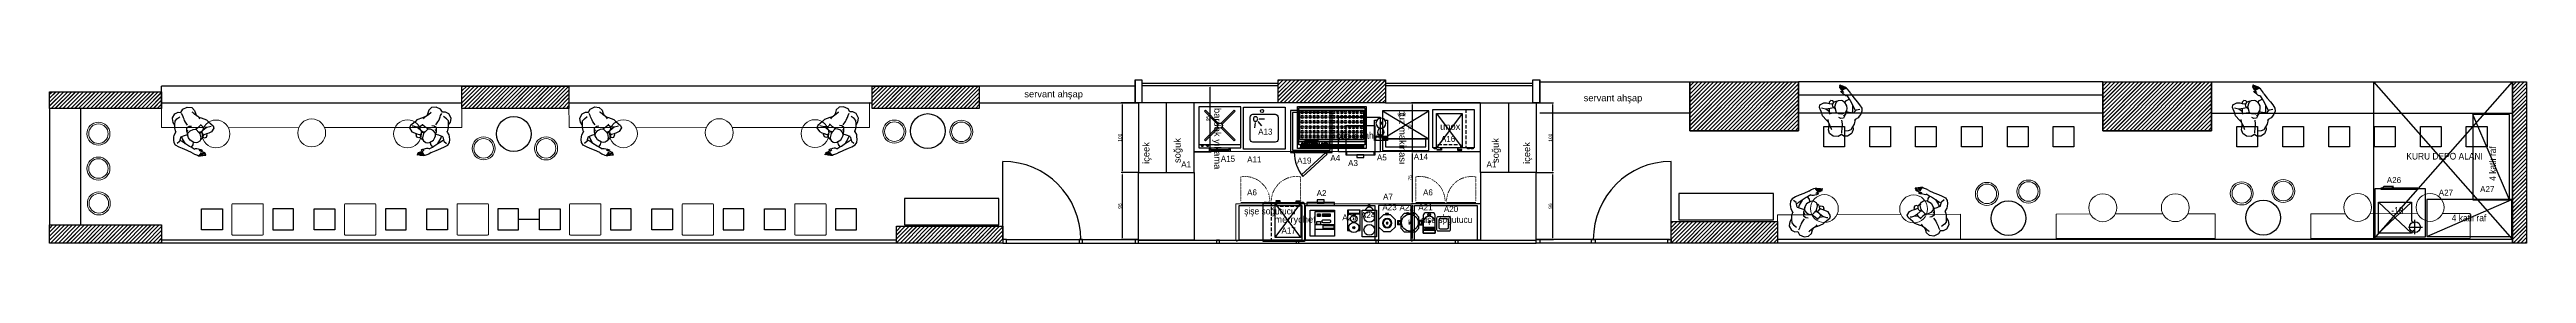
# Model space of a CAD drawing. Header units: millimetres. Extents: x 6109 to 9671, y 2317 to 2551.
import ezdxf
from ezdxf.enums import TextEntityAlignment as Align
from ezdxf.lldxf.tags import DXFTag

# ---------------------------------------------------------------- set-up
doc = ezdxf.new("R2010")
doc.units = ezdxf.units.MM
doc.linetypes.add('DOT', pattern=[0.25, 0, -0.25])
doc.linetypes.add('HIDDENX2', pattern=[0.75, 0.5, -0.25])
for name, color, linetype in [('-DWG_ANA', 7, 'Continuous'), ('002 Çizgi', 7, 'Continuous'), ('CIHAZ', 2, 'Continuous'), ('Kıtc-002 Çizgi', 7, 'Continuous'), ('Kıtc-006 Yazı 001', 1, 'Continuous'), ('S2000-002 Çizgi', 7, 'Continuous'), ('wall', 255, 'Continuous')]:
    doc.layers.add(name, color=color, linetype=linetype)
for name, color, linetype, lineweight in [('-DWG_DETAY1', 7, 'Continuous', 9), ('-DWG_DETAY4', 7, 'DOT', 18), ('ARK_AHŞAP', 45, 'Continuous', 15), ('ARK_METAL', 252, 'Continuous', 15), ('tefriş', 45, 'Continuous', 18)]:
    doc.layers.add(name, color=color, linetype=linetype, lineweight=lineweight)
doc.styles.get("Standard").update_dxf_attribs({"font": 'arial.ttf'})
doc.styles.add('TAKSİM', font='GOTHIC.TTF', dxfattribs={"height": 20})
tags = doc.linetypes.add('DASHED', pattern=[19.05, 12.7, -6.35]).pattern_tags.tags
tags[6:7] = [DXFTag(74, 4), DXFTag(75, 0), DXFTag(340, '0'), DXFTag(46, 1.0), DXFTag(50, 0.0), DXFTag(44, 0.0), DXFTag(45, 0.0)]
tags[4:5] = [DXFTag(74, 4), DXFTag(75, 0), DXFTag(340, '0'), DXFTag(46, 1.0), DXFTag(50, 0.0), DXFTag(44, 0.0), DXFTag(45, 0.0)]
doc.dimstyles.new('ISO-25', dxfattribs={"dimtxt": 2.5, "dimasz": 2.5, "dimexe": 1.25, "dimexo": 0.625, "dimtad": 1, "dimtxsty": 'Standard', "dimcen": 2.5, "dimadec": 0, "dimazin": 0, "dimtfac": 1, "dimtmove": 0, "dimatfit": 3, "dimfxl": 1, "dimarcsym": 0})
pattern_1 = [(45, (-3422.5107, 1319.9663), (-2.8284271, 2.8284271), []), (45, (-3422.4307, 1319.9663), (-2.8284271, 2.8284271), [])]

msp = doc.modelspace()

# ---------------------------------------------------------------- texts
at = {"style": 'TAKSİM'}
for s, p in [('A13', (7857.426, 2472.139)), ('A16', (8120.242, 2461.807)), ('A1', (7743.563, 2425.403)), ('A15', (7803.672, 2433.202)), ('A11', (7841.609, 2432.351)), ('A19', (7913.451, 2430.748)), ('A4', (7958.015, 2434.438)), ('A3', (7983.551, 2427.141)), ('A5', (8024.988, 2435.287)), ('A14', (8081.136, 2436.227)), ('A1', (8182.627, 2425.403)), ('A6', (7838.248, 2385.158)), ('A2', (7938.288, 2384.076)), ('A7', (8033.794, 2378.922)), ('A6', (8091.285, 2385.158)), ('A26', (9480.481, 2402.766)), ('A27', (9555.158, 2384.724)), ('A27', (9614.677, 2389.847)), ('A25', (7978.345, 2349.388)), ('A24', (8005.246, 2352.577)), ('A23', (8036.017, 2363.931)), ('A22', (8060.634, 2363.313)), ('A21', (8087.684, 2363.803)), ('A20', (8124.505, 2361.235)), ('A17', (7890.96, 2330.488))]:
    msp.add_text(s, height=8.64, dxfattribs=at).set_placement(p, align=Align.CENTER)
at = {"layer": 'Kıtc-006 Yazı 001'}
for s, p in [('servant ahşap', (7510.864, 2525.7)), ('servant ahşap', (8315.253, 2520.025)), ('unox', (8108.733, 2479.109)), ('merrychef', (7870.378, 2345.949))]:
    msp.add_text(s, height=9.6, dxfattribs=at).set_placement(p)
for s, rotation, p in [('bardak yıkama', 270, (7783.928, 2510.399, 0)), ('buz makinası', 270, (8050.101, 2508.384, 0)), ('içeek', 90, (7690.783, 2430.261)), ('soğuk', 90, (7735.615, 2431.559)), ('soğuk', 90, (8193.204, 2431.559)), ('içeek', 90, (8238.233, 2430.261))]:
    msp.add_text(s, height=9.6, rotation=rotation, dxfattribs=at).set_placement(p)
at = {"layer": 'Kıtc-006 Yazı 001', "width": 0.9}
for s, p in [('çöp & kahve', (7959.693, 2466.231)), ('KURU DEPO ALANI', (9498.311, 2436.514)), ('şişe soğutucu', (7827.117, 2357.83)), ('şişe soğutucu', (8081.386, 2345.538)), ('-18', (9476.717, 2358.743)), ('4 katlı raf', (9563.557, 2348.048))]:
    msp.add_text(s, height=9.6, dxfattribs=at).set_placement(p)
msp.add_text('4 katlı raf', height=9.6, rotation=90, dxfattribs=at).set_placement((9627.104, 2406.022))

# ---------------------------------------------------------------- blocks, each defined once
blk = doc.blocks.new('dada')
for p, q in [((219973.4, -31806.9), (219967.8, -31810.1)), ((219980.5, -31807), (219973.4, -31806.9)), ((219984.7, -31810), (219980.5, -31807)), ((219988.6, -31808.2), (219984.7, -31810)), ((219993.9, -31808.4), (219988.6, -31808.2)), ((219998.9, -31812.3), (219993.9, -31808.4)), ((219954.2, -31838.4), (219950.3, -31846.2)), ((219955.5, -31834.6), (219954.2, -31838.4)), ((219961.5, -31828.8), (219955.5, -31834.6)), ((219964.3, -31841.6), (219959.4, -31844.5)), ((219964.1, -31826.5), (219961.5, -31828.8)), ((219963.6, -31829.8), (219964.1, -31826.5)), ((219964.1, -31826.5), (219966.7, -31822.6)), ((219964.2, -31845.6), (219964.3, -31841.6)), ((219965.9, -31838.1), (219964.3, -31841.6)), ((219965.9, -31838.1), (219965, -31837.7)), ((219967.8, -31810.1), (219965.6, -31815.3)), ((219965.6, -31815.3), (219966.3, -31821)), ((219970.3, -31839.5), (219965.9, -31838.1)), ((219966.3, -31821), (219966.1, -31823.5)), ((219966.7, -31822.6), (219967.9, -31820.3)), ((219967.9, -31820.3), (219969.4, -31817.1)), ((219969.4, -31817.1), (219969.8, -31816.1)), ((219975.3, -31840.4), (219970.3, -31839.5)), ((219975.1, -31840.7), (219972.6, -31847.5)), ((219978.8, -31839.4), (219975.1, -31840.7)), ((219983.2, -31839.4), (219978.8, -31839.4)), ((219982, -31833.1), (219978.9, -31834)), ((219985.9, -31833.9), (219982, -31833.1)), ((219987.6, -31841.5), (219983.2, -31839.4)), ((219983.4, -31830.6), (219984.4, -31825.3)), ((219984.3, -31815.6), (219984.6, -31812.1)), ((219984.6, -31817.3), (219984.3, -31815.6)), ((219984.4, -31825.3), (219984.7, -31822.8)), ((219984.6, -31818.7), (219984.6, -31817.3)), ((219984.6, -31820.5), (219984.6, -31818.7)), ((219984.7, -31822.8), (219984.6, -31820.5)), ((219988.1, -31839.2), (219985.7, -31836.9)), ((219988, -31838.6), (219985.9, -31833.9)), ((219989.4, -31844.9), (219987.6, -31841.5)), ((219988.1, -31839.2), (219988, -31838.6)), ((219988.5, -31841.6), (219988.1, -31839.2)), ((219989.1, -31844.1), (219988.5, -31841.6)), ((219993.5, -31842.3), (219988.6, -31843)), ((219994, -31816.3), (219988.8, -31815.1)), ((219989.4, -31845.9), (219989.1, -31844.1)), ((219999.3, -31842.1), (219993.5, -31842.3)), ((219997.6, -31817.9), (219994, -31816.3)), ((219999.7, -31822.2), (219997.6, -31817.9)), ((219997.9, -31845.6), (219997.6, -31842.2)), ((219999.7, -31813.2), (219998.9, -31812.3)), ((219999.3, -31842.1), (220002.3, -31845.7)), ((220000.9, -31818.5), (219999.7, -31813.2)), ((220001.6, -31826.6), (219999.7, -31822.2)), ((220000.2, -31823.1), (220000.9, -31818.5)), ((220002.8, -31833), (220001.6, -31826.6)), ((220002.9, -31833.1), (220001.9, -31831.9)), ((220006.7, -31835.8), (220002.9, -31833.1)), ((220008.3, -31838.4), (220006.7, -31835.8)), ((220010.1, -31841.6), (220008.3, -31838.4)), ((220011.5, -31845.8), (220010.1, -31841.6)), ((219950.3, -31846.2), (219950.4, -31849.8)), ((219950.4, -31849.8), (219955.8, -31853.3)), ((219954.9, -31845.1), (219953.1, -31845.6)), ((219959.4, -31844.5), (219954.9, -31845.1)), ((219955.8, -31853.3), (219959.9, -31853.5)), ((219962.8, -31845.2), (219959.4, -31844.5)), ((219959.9, -31853.5), (219963.5, -31853.2)), ((219970.6, -31847.5), (219962.8, -31845.2)), ((219963.2, -31854.8), (219963.4, -31853.2)), ((219965.6, -31857.5), (219963.2, -31854.8)), ((219963.5, -31853.2), (219967.3, -31852.8)), ((219968.5, -31857.1), (219965.6, -31857.5)), ((219967.3, -31852.8), (219968.8, -31852.9)), ((219970.3, -31855.5), (219968.5, -31857.1)), ((219969.1, -31849.2), (219968.6, -31852.2)), ((219968.6, -31852.2), (219970.2, -31855.4)), ((219968.6, -31852.2), (219968.6, -31852.2)), ((219970.6, -31848), (219969.1, -31849.2)), ((219970.2, -31855.4), (219972, -31856.6)), ((219971, -31847.2), (219970.6, -31848)), ((219972.2, -31846.3), (219971, -31847.2)), ((219972, -31856.6), (219973.4, -31857.2)), ((219972.2, -31846.3), (219972.9, -31846.5)), ((219972.6, -31847.5), (219972.2, -31849)), ((219972.2, -31849), (219973.4, -31855)), ((219973.4, -31855), (219974.9, -31857.4)), ((219973.4, -31857.2), (219974.3, -31857.1)), ((219974.3, -31857.1), (219974, -31855.9)), ((219974.9, -31857.4), (219976.6, -31858.5)), ((219976.3, -31878.1), (219976.7, -31876.9)), ((219976.4, -31878.4), (219976.3, -31878.1)), ((219976.8, -31878.5), (219976.4, -31878.4)), ((219976.5, -31879.8), (219978.1, -31877.9)), ((219976.6, -31880.4), (219976.5, -31879.8)), ((219976.6, -31858.5), (219980.3, -31859.2)), ((219976.7, -31876.9), (219977.5, -31876.1)), ((219977.9, -31877.8), (219976.8, -31878.5)), ((219979.2, -31879.3), (219976.9, -31880.6)), ((219977.5, -31876.1), (219978.5, -31875)), ((219978.7, -31877), (219977.9, -31877.8)), ((219978.1, -31877.9), (219979, -31877.2)), ((219978.5, -31875), (219979.2, -31874.4)), ((219980.1, -31875.8), (219978.7, -31877)), ((219980.1, -31870.4), (219978.8, -31871.8)), ((219978.8, -31871.8), (219978.9, -31872.1)), ((219978.9, -31872.1), (219979.2, -31872.2)), ((219979, -31877.2), (219980.3, -31876.2)), ((219979.2, -31872.2), (219981.2, -31871.8)), ((219979.2, -31874.4), (219980.3, -31873.4)), ((219981, -31877.7), (219979.2, -31879.3)), ((219981.2, -31878.6), (219979.2, -31879.3)), ((219979.4, -31879.5), (219979.2, -31879.3)), ((219981, -31879.2), (219979.4, -31879.5)), ((219981, -31869.8), (219980.1, -31870.4)), ((219982.1, -31874.4), (219980.1, -31875.8)), ((219980.3, -31859.2), (219982.4, -31858.8)), ((219980.3, -31873.4), (219981.5, -31872.2)), ((219980.3, -31876.2), (219981.3, -31875.3)), ((219983.2, -31868.1), (219981, -31869.8)), ((219982.2, -31876.8), (219981, -31877.7)), ((219984.3, -31878.3), (219981, -31879.2)), ((219981.2, -31871.8), (219982.2, -31871.3)), ((219983.5, -31877.4), (219981.2, -31878.6)), ((219981.3, -31875.3), (219982.2, -31874.6)), ((219981.5, -31872.2), (219982.2, -31871.3)), ((219982.2, -31874.6), (219982.1, -31874.4)), ((219982.2, -31871.3), (219982.7, -31870.2)), ((219982.2, -31874.6), (219983.9, -31875.9)), ((219982.2, -31876.8), (219983.9, -31875.9)), ((219982.4, -31858.8), (219985.1, -31857.1)), ((219984.9, -31866.8), (219983.2, -31868.1)), ((219985.2, -31876.8), (219983.5, -31877.4)), ((219983.9, -31875.9), (219986.7, -31877.1)), ((219986.7, -31877.1), (219984.3, -31878.3)), ((219986.8, -31865.9), (219984.9, -31866.8)), ((219985.1, -31857.1), (219988.9, -31851.8)), ((219986, -31876.8), (219985.2, -31876.8)), ((219985.8, -31856.2), (219987.9, -31859.4)), ((219987.9, -31875.9), (219986.7, -31877.1)), ((219988.6, -31865.9), (219986.8, -31865.9)), ((219987.9, -31859.4), (219991.6, -31861.6)), ((219991.2, -31872.7), (219987.9, -31875.9)), ((219988.6, -31865.9), (219991.6, -31861.6)), ((219988.9, -31851.8), (219989.4, -31847.8)), ((219989.4, -31847.8), (219989.4, -31844.9)), ((219993.3, -31869.5), (219991.2, -31872.7)), ((219991.6, -31861.6), (219993.2, -31859.7)), ((219993.2, -31859.7), (219997, -31853.7)), ((219993.3, -31869.5), (219998.7, -31863.7)), ((219997, -31853.7), (219997.9, -31845.6)), ((219997, -31853.7), (220000, -31849)), ((219998.7, -31863.7), (220003.7, -31858.5)), ((220000, -31849), (220002.3, -31845.7)), ((220002.3, -31845.7), (220003.5, -31847.3)), ((220003.5, -31847.3), (220008, -31848.7)), ((220003.7, -31858.5), (220007.4, -31854.5)), ((220007.4, -31854.5), (220010.8, -31850.1)), ((220010.8, -31850.1), (220011.5, -31845.8)), ((220010.8, -31850.1), (220010.8, -31850.1)), ((219976.9, -31880.6), (219976.6, -31880.4))]:
    blk.add_line(p, q)
blk = doc.blocks.new('A$C3DDB3116')
at = {"layer": 'Kıtc-002 Çizgi'}
blk.add_lwpolyline([(0, 45.9), (20.5, 45.9), (20.5, 7.9), (0, 7.9), (0, 45.9)], dxfattribs=at)
blk.add_lwpolyline([(9.3, 3.7), (11.2, 3.7), (11.2, 0), (9.3, 0)], close=True, dxfattribs=at)
for centre in [(10.2, 36.1), (10.2, 17.5)]:
    blk.add_circle(centre, 7.7, dxfattribs=at)
blk.add_arc((10.2, 10.1), 6.37, 199.6345, 340.3655, dxfattribs=at)
blk = doc.blocks.new('A$C139E487F')
at = {"layer": '002 Çizgi'}
h = blk.add_hatch(color=256, dxfattribs=at)
edge = h.paths.add_edge_path()
edge.add_arc((18, 14.4), 1.06, 0, 360)
for points in [[(0.3, 11.1), (5, 11.1), (5, 17.7), (0.3, 17.7)], [(1.2, 12.1), (4, 12.1), (4, 16.7), (1.2, 16.7)], [(21.4, 1.4), (26, 1.4), (31, 6.4), (31, 22.4), (26, 27.4), (10, 27.4), (5, 22.4), (5, 6.4), (10, 1.4), (14.6, 1.4)], [(15.7, 1.4), (20.3, 1.4)], [(35.7, 11.1), (31, 11.1), (31, 17.7), (35.7, 17.7)], [(34.8, 12.1), (32, 12.1), (32, 16.7), (34.8, 16.7)]]:
    blk.add_lwpolyline(points, dxfattribs=at)
for radius in [12, 1.06]:
    blk.add_circle((18, 14.4), radius, dxfattribs=at)
for centre, radius, start, end in [((16, 14.4), 16, 168.1479, 191.8521), ((16, 14.4), 15, 171.2333, 188.7667), ((20, 14.4), 15, 351.2333, 8.7667), ((20, 14.4), 16, 348.1479, 11.8521)]:
    blk.add_arc(centre, radius, start, end, dxfattribs=at)
at = {"layer": 'Kıtc-002 Çizgi'}
for points in [[(12.7, 0.2), (15.3, 0.4), (15.3, 1), (12.7, 1.2)], [(23.3, 0.2), (20.7, 0.4), (20.7, 1), (23.3, 1.2)]]:
    blk.add_lwpolyline(points, close=True, dxfattribs=at)
for points in [[(14.6, 2.9), (14.6, 1.1)], [(14.6, 0), (15.7, 0), (15.7, 2.7)], [(14.6, 0.4), (14.6, 0)], [(21.4, 0), (20.3, 0), (20.3, 2.7)], [(21.4, 2.9), (21.4, 1.1)], [(21.4, 0.4), (21.4, 0)]]:
    blk.add_lwpolyline(points, dxfattribs=at)
blk = doc.blocks.new('A$C59BC7357')
at = {"layer": 'Kıtc-002 Çizgi'}
for p, q in [((15.1, 11.9), (15.1, 14.5)), ((15.7, 14.6), (15.7, 11.9))]:
    blk.add_line(p, q, dxfattribs=at)
for points in [[(1.1, 11.2), (0, 11.2), (0, 15.6), (1.1, 15.6)], [(2.2, 13), (1.1, 13), (1.1, 13.8), (2.2, 13.8)]]:
    blk.add_lwpolyline(points, close=True, dxfattribs=at)
blk.add_lwpolyline([(29, 18.9), (29, 7.8), (21.1, 0), (10, 0), (2.2, 7.8), (2.2, 18.9), (10, 26.8), (21.1, 26.8), (29, 18.9)], dxfattribs=at)
for radius in [7.38, 6.28, 1.37]:
    blk.add_circle((15.4, 13.2), radius, dxfattribs=at)
blk = doc.blocks.new('A$C0D0247C1')
at = {"layer": 'Kıtc-002 Çizgi'}
for points in [[(2, 0), (18, 0, 0.414214), (20, 2), (20, 18, 0.414214), (18, 20), (2, 20, 0.414214), (0, 18), (0, 2, 0.414214)], [(5, 3), (15, 3, 0.414214), (17, 5), (17, 15, 0.414214), (15, 17), (5, 17, 0.414214), (3, 15), (3, 5, 0.414214)]]:
    blk.add_lwpolyline(points, format="xyb", close=True, dxfattribs=at)
at = {"layer": 'Kıtc-002 Çizgi', "const_width": 1}
blk.add_lwpolyline([(9.5, 10.1, 1), (10.5, 10.1, 1)], format="xyb", close=True, dxfattribs=at)
blk.add_lwpolyline([(20, 10), (23.9, 10)], dxfattribs=at)
blk = doc.blocks.new('A$C64277205')
at = {"layer": '002 Çizgi'}
blk.add_lwpolyline([(4, 0), (13, 0, 0.414214), (17, 4), (17, 29.5), (0, 29.5), (0, 4, 0.414214)], format="xyb", close=True, dxfattribs=at)
for points in [[(0, 29.5), (17, 29.5), (17, 24.9), (0, 24.9)], [(1.1, 23.9), (15.9, 23.9), (15.9, 20.9), (1.1, 20.9)], [(5.1, 23.6), (11.4, 23.6), (11.4, 21.2), (5.1, 21.2)]]:
    blk.add_lwpolyline(points, close=True, dxfattribs=at)
for points in [[(17, 13.1), (17, 24.9), (0, 24.9), (0, 13.1)], [(17, 13.1), (17, 24.9), (17, 24.9), (17, 13.1)]]:
    blk.add_lwpolyline(points, dxfattribs=at)
for centre, radius in [((3, 23.2), 0.33), ((3, 21.6), 0.33), ((8.5, 13.1), 0.901), ((13.6, 23.2), 0.33), ((13.6, 21.6), 0.33)]:
    blk.add_circle(centre, radius, dxfattribs=at)
blk.add_arc((8.5, 13.7), 8.52, 183.4714, 356.5286, dxfattribs=at)
at = {"layer": 'Kıtc-002 Çizgi', "const_width": 0.5}
blk.add_lwpolyline([(7.6, 1.3), (7, 0.3)], dxfattribs=at)
at = {"layer": 'Kıtc-002 Çizgi'}
for radius in [1.98, 1.24]:
    blk.add_circle((8.7, 3), radius, dxfattribs=at)
blk = doc.blocks.new('A$C37970E4B')
at = {"layer": 'Kıtc-002 Çizgi', "linetype": 'DASHED'}
for p, q in [((5.4, 52.6), (42.2, 3.5)), ((42.2, 52.6), (5.4, 3.5))]:
    blk.add_line(p, q, dxfattribs=at)
at = {"layer": 'Kıtc-002 Çizgi', "linetype": 'HIDDENX2', "ltscale": 10}
blk.add_line((47.4, 58.5), (47.4, 3.5), dxfattribs=at)
at = {"layer": 'Kıtc-002 Çizgi'}
for points in [[(0, 58.5), (59.5, 58.5), (59.5, 3.5), (0, 3.5)], [(1.7, 3.5), (4.7, 3.5), (4.7, 2.1), (1.7, 2.1)], [(49.7, 3.5), (52.8, 3.5), (52.8, 2.1), (49.7, 2.1)], [(54.9, 3.5), (58, 3.5), (58, 2.1), (54.9, 2.1)]]:
    blk.add_lwpolyline(points, close=True, dxfattribs=at)
at = {"layer": 'Kıtc-002 Çizgi', "linetype": 'DASHED'}
blk.add_lwpolyline([(5.4, 52.6), (42.2, 52.6), (42.2, 3.5), (5.4, 3.5)], close=True, dxfattribs=at)
at = {"layer": 'Kıtc-002 Çizgi'}
for points in [[(11.3, 0), (6.1, 0), (6.2, 1), (11.3, 1)], [(11.3, 1), (11.3, 3.5), (12.3, 3.5), (12.3, 0), (11.3, 0)], [(36.3, 1), (36.3, 3.5), (35.3, 3.5), (35.3, 0), (36.3, 0)], [(36.3, 0), (41.5, 0), (41.5, 1), (36.3, 1)]]:
    blk.add_lwpolyline(points, dxfattribs=at)
at = {"layer": 'Kıtc-002 Çizgi', "linetype": 'HIDDENX2', "ltscale": 10}
blk.add_lwpolyline([(7.8, 8.2), (39.8, 8.2), (39.8, 3.5), (7.8, 3.5)], close=True, dxfattribs=at)
blk = doc.blocks.new('A$C02B42A58')
at = {"layer": 'Kıtc-002 Çizgi'}
for points in [[(60, 0), (60, 60), (0, 60), (0, 0)], [(94.6, 17.6), (62.4, 52.8), (60, 51), (92.1, 15.9)]]:
    blk.add_lwpolyline(points, close=True, dxfattribs=at)
at = {"layer": 'Kıtc-002 Çizgi', "linetype": 'DASHED'}
blk.add_lwpolyline([(57, 3), (57, 57), (3, 57), (3, 3)], close=True, dxfattribs=at)
for points in [[(42.3, 21.9), (42.3, 39, 1), (37.9, 39)], [(46.6, 39), (46.6, 21.9, -1), (42.3, 21.9)]]:
    blk.add_lwpolyline(points, format="xyb", dxfattribs=at)
at = {"layer": 'Kıtc-002 Çizgi', "linetype": 'DASHED', "ltscale": 0.1}
blk.add_lwpolyline([(53.9, 18.5), (53.8, 19.9), (53.3, 21.6), (52.7, 23.5), (51.9, 25.4), (51.2, 27.4), (50.6, 29.3), (50.1, 31), (49.9, 32.4), (50.1, 33.6), (50.6, 34.4), (51.2, 34.9), (51.9, 35), (52.7, 34.9), (53.3, 34.4), (53.8, 33.6), (53.9, 32.4), (53.8, 31), (53.3, 29.3), (52.7, 27.4), (51.9, 25.4), (51.2, 23.5), (50.6, 21.6), (50.1, 19.9), (49.9, 18.5), (50.1, 17.3), (50.6, 16.5), (51.2, 16), (51.9, 15.9), (52.7, 16), (53.3, 16.5), (53.8, 17.3)], close=True, dxfattribs=at)
at = {"layer": 'Kıtc-002 Çizgi'}
blk.add_arc((60, 60.5), 55, 270, 308.867, dxfattribs=at)
blk = doc.blocks.new('A$C1C4536AD')
at = {"layer": 'Kıtc-002 Çizgi'}
for points in [[(0, 29), (0, 0), (18.5, 0)], [(3.4, 29), (0, 29), (0, 26.8)], [(0, 5.8), (18.5, 5.8)], [(1.3, 0), (1.3, 4.8), (17, 4.8), (17, 0)], [(7.8, 24.8), (10.9, 24.9)], [(18.5, 26.9), (18.5, 29), (15.2, 29)], [(18.5, 0), (18.5, 29)]]:
    blk.add_lwpolyline(points, dxfattribs=at)
blk.add_lwpolyline([(0.3, 5.2), (1.3, 5.2), (1.3, 5.8), (0.3, 5.8)], close=True, dxfattribs=at)
at = {"layer": 'Kıtc-002 Çizgi', "const_width": 1}
blk.add_lwpolyline([(9.2, 12, 1), (10.2, 12, 1)], format="xyb", close=True, dxfattribs=at)
at = {"layer": 'Kıtc-002 Çizgi'}
for centre, radius in [((9.3, 24.9), 7.2), ((9.4, 12.2), 4.82), ((9.3, 24.9), 1.6)]:
    blk.add_circle(centre, radius, dxfattribs=at)
blk = doc.blocks.new('A$C4BA16D23')
at = {"layer": 'S2000-002 Çizgi'}
for points in [[(0, 57), (66.9, 16.9)], [(0, 16.9), (66.9, 57)], [(0, 16.9), (66.9, 16.9)]]:
    blk.add_lwpolyline(points, dxfattribs=at)
for points in [[(0, 0), (66.9, 0), (66.9, 57), (0, 57)], [(4.6, 5.6), (62.3, 5.6), (62.3, 16.9), (4.6, 16.9)]]:
    blk.add_lwpolyline(points, close=True, dxfattribs=at)
blk.add_text('**', height=12, dxfattribs=at).set_placement((21.3, 43))
blk = doc.blocks.new('A$C521B02A0')
at = {"layer": 'S2000-002 Çizgi'}
blk.add_line((6.6, 10), (10.6, 10), dxfattribs=at)
for points in [[(0, 64), (0, 10), (60, 10), (60, 64)], [(0, 64), (0, 5), (60, 5), (60, 64)], [(3, 10), (6.6, 10), (6.6, 8.5), (3, 8.5)], [(4, 8.5), (5.4, 8.5), (5.4, 7.1), (4, 7.1)], [(10.6, 10), (14.3, 10), (14.3, 8.5), (10.6, 8.5)], [(11.6, 8.5), (13.1, 8.5), (13.1, 7.1), (11.6, 7.1)], [(45, 0), (15, 0), (15, 5), (45, 5)], [(43, 2), (17, 2), (17, 5), (43, 5)]]:
    blk.add_lwpolyline(points, close=True, dxfattribs=at)
at = {"layer": 'S2000-002 Çizgi', "linetype": 'DASHED'}
for points in [[(8.1, 57.4), (9.5, 58.8)], [(8.1, 57.4), (26.8, 38.7)], [(9.5, 58.8), (28.2, 40.1)], [(31.9, 40.2), (50.5, 58.8)], [(33.3, 38.8), (51.9, 57.4)], [(50.5, 58.8), (51.9, 57.4)], [(26.7, 35.1), (8.1, 16.4)], [(9.5, 15), (8.1, 16.4)], [(28.1, 33.6), (9.5, 15)], [(31.8, 33.7), (50.5, 15)], [(33.2, 35.2), (51.9, 16.4)], [(50.5, 15), (51.9, 16.4)]]:
    blk.add_lwpolyline(points, dxfattribs=at)
blk.add_circle((30, 36.9), 3.63, dxfattribs=at)
blk = doc.blocks.new('A$C30F503A4')
at = {"layer": 'Kıtc-002 Çizgi'}
for p, q in [((56, 6.3), (60.4, 8.2)), ((70.4, 6.3), (74.7, 8.2)), ((84.8, 6.3), (89.1, 8.2))]:
    blk.add_line(p, q, dxfattribs=at)
for points in [[(0, 0), (99, 0), (99, 60), (0, 60)], [(2, 10), (97, 10), (97, 58), (2, 58)], [(4, 55), (4, 13), (95.5, 13), (95.5, 55)], [(2, 5), (97, 5), (97, 10), (2, 10)], [(53.8, 6.1), (52.6, 6.1), (52.6, 8.2), (53.8, 8.2)], [(56, 6.3), (60.4, 6.3), (60.4, 8.2), (56, 8.2)], [(62.7, 6.1), (63.8, 6.1), (63.8, 8.2), (62.7, 8.2)], [(68.1, 6.1), (67, 6.1), (67, 8.2), (68.1, 8.2)], [(70.4, 6.3), (74.7, 6.3), (74.7, 8.2), (70.4, 8.2)], [(77, 6.1), (78.2, 6.1), (78.2, 8.2), (77, 8.2)], [(82.5, 6.1), (81.3, 6.1), (81.3, 8.2), (82.5, 8.2)], [(84.8, 6.3), (89.1, 6.3), (89.1, 8.2), (84.8, 8.2)], [(91.4, 6.1), (92.6, 6.1), (92.6, 8.2), (91.4, 8.2)]]:
    blk.add_lwpolyline(points, close=True, dxfattribs=at)
for points, const_width in [([(5.9, 50.3), (5.4, 49.4)], 0.5), ([(5.9, 43.4), (5.4, 42.5)], 0.5), ([(5.9, 36.5), (5.4, 35.6)], 0.5), ([(11.9, 50.3), (11.3, 49.4)], 0.5), ([(11.9, 43.4), (11.3, 42.5)], 0.5), ([(11.9, 36.5), (11.3, 35.6)], 0.5), ([(17.3, 50.3), (16.7, 49.4)], 0.5), ([(17.3, 43.4), (16.7, 42.5)], 0.5), ([(17.3, 36.5), (16.7, 35.6)], 0.5), ([(22.8, 50.3), (22.2, 49.4)], 0.5), ([(22.8, 43.4), (22.2, 42.5)], 0.5), ([(22.8, 36.5), (22.2, 35.6)], 0.5), ([(28.7, 50.3), (28.1, 49.4)], 0.5), ([(28.7, 43.4), (28.1, 42.5)], 0.5), ([(28.7, 36.5), (28.1, 35.6)], 0.5), ([(34.1, 50.3), (33.6, 49.4)], 0.5), ([(34.1, 43.4), (33.6, 42.5)], 0.5), ([(34.1, 36.5), (33.6, 35.6)], 0.5), ([(39.6, 50.3), (39, 49.4)], 0.5), ([(39.6, 43.4), (39, 42.5)], 0.5), ([(39.6, 36.5), (39, 35.6)], 0.5), ([(45.5, 50.3), (44.9, 49.4)], 0.5), ([(45.5, 43.4), (44.9, 42.5)], 0.5), ([(45.5, 36.5), (44.9, 35.6)], 0.5), ([(51, 50.3), (50.4, 49.4)], 0.5), ([(51, 43.4), (50.4, 42.5)], 0.5), ([(51, 36.5), (50.4, 35.6)], 0.5), ([(56.9, 50.3), (56.3, 49.4)], 0.5), ([(56.9, 43.4), (56.3, 42.5)], 0.5), ([(56.9, 36.5), (56.3, 35.6)], 0.5), ([(62.4, 50.3), (61.8, 49.4)], 0.5), ([(62.4, 43.4), (61.8, 42.5)], 0.5), ([(62.4, 36.5), (61.8, 35.6)], 0.5), ([(68.3, 50.3), (67.7, 49.4)], 0.5), ([(68.3, 43.4), (67.7, 42.5)], 0.5), ([(68.3, 36.5), (67.7, 35.6)], 0.5), ([(73.7, 50.3), (73.2, 49.4)], 0.5), ([(73.7, 43.4), (73.2, 42.5)], 0.5), ([(73.7, 36.5), (73.2, 35.6)], 0.5), ([(79.7, 50.3), (79.1, 49.4)], 0.5), ([(79.7, 43.4), (79.1, 42.5)], 0.5), ([(79.7, 36.5), (79.1, 35.6)], 0.5), ([(85.1, 50.3), (84.5, 49.4)], 0.5), ([(85.1, 43.4), (84.5, 42.5)], 0.5), ([(85.1, 36.5), (84.5, 35.6)], 0.5), ([(91.1, 50.3), (90.5, 49.4)], 0.5), ([(91.1, 43.4), (90.5, 42.5)], 0.5), ([(91.1, 36.5), (90.5, 35.6)], 0.5), ([(5.9, 28.7), (5.4, 27.8)], 0.5), ([(5.9, 22.1), (5.4, 21.2)], 0.5), ([(5.9, 15.5), (5.4, 14.6)], 0.5), ([(11.9, 28.7), (11.3, 27.8)], 0.5), ([(11.9, 22.1), (11.3, 21.2)], 0.5), ([(11.9, 15.5), (11.3, 14.6)], 0.5), ([(17.3, 28.7), (16.7, 27.8)], 0.5), ([(17.3, 22.1), (16.7, 21.2)], 0.5), ([(17.3, 15.5), (16.7, 14.6)], 0.5), ([(22.8, 28.7), (22.2, 27.8)], 0.5), ([(22.8, 22.1), (22.2, 21.2)], 0.5), ([(22.8, 15.5), (22.2, 14.6)], 0.5), ([(28.7, 28.7), (28.1, 27.8)], 0.5), ([(28.7, 22.1), (28.1, 21.2)], 0.5), ([(28.7, 15.5), (28.1, 14.6)], 0.5), ([(34.1, 28.7), (33.6, 27.8)], 0.5), ([(34.1, 22.1), (33.6, 21.2)], 0.5), ([(34.1, 15.5), (33.6, 14.6)], 0.5), ([(39.6, 28.7), (39, 27.8)], 0.5), ([(39.6, 22.1), (39, 21.2)], 0.5), ([(39.6, 15.5), (39, 14.6)], 0.5), ([(45.5, 28.7), (44.9, 27.8)], 0.5), ([(45.5, 22.1), (44.9, 21.2)], 0.5), ([(45.5, 15.5), (44.9, 14.6)], 0.5), ([(51, 28.7), (50.4, 27.8)], 0.5), ([(51, 22.1), (50.4, 21.2)], 0.5), ([(51, 15.5), (50.4, 14.6)], 0.5), ([(53.8, 7.5), (52.6, 7.5)], 0.5), ([(56.9, 28.7), (56.3, 27.8)], 0.5), ([(56.9, 22.1), (56.3, 21.2)], 0.5), ([(56.9, 15.5), (56.3, 14.6)], 0.5), ([(58.2, 5), (58.2, 1.5)], 1), ([(62.4, 28.7), (61.8, 27.8)], 0.5), ([(62.4, 22.1), (61.8, 21.2)], 0.5), ([(62.4, 15.5), (61.8, 14.6)], 0.5), ([(62.7, 7.5), (63.8, 7.5)], 0.5), ([(68.1, 7.5), (67, 7.5)], 0.5), ([(68.3, 28.7), (67.7, 27.8)], 0.5), ([(68.3, 22.1), (67.7, 21.2)], 0.5), ([(68.3, 15.5), (67.7, 14.6)], 0.5), ([(72.6, 5), (72.6, 1.5)], 1), ([(73.7, 28.7), (73.2, 27.8)], 0.5), ([(73.7, 22.1), (73.2, 21.2)], 0.5), ([(73.7, 15.5), (73.2, 14.6)], 0.5), ([(77, 7.5), (78.2, 7.5)], 0.5), ([(79.7, 28.7), (79.1, 27.8)], 0.5), ([(79.7, 22.1), (79.1, 21.2)], 0.5), ([(79.7, 15.5), (79.1, 14.6)], 0.5), ([(82.5, 7.5), (81.3, 7.5)], 0.5), ([(85.1, 28.7), (84.5, 27.8)], 0.5), ([(85.1, 22.1), (84.5, 21.2)], 0.5), ([(85.1, 15.5), (84.5, 14.6)], 0.5), ([(87, 5), (87, 1.5)], 1), ([(91.1, 28.7), (90.5, 27.8)], 0.5), ([(91.1, 22.1), (90.5, 21.2)], 0.5), ([(91.1, 15.5), (90.5, 14.6)], 0.5), ([(91.4, 7.5), (92.6, 7.5)], 0.5)]:
    blk.add_lwpolyline(points, dxfattribs=dict(at, const_width=const_width))
for points in [[(3.5, 1.8), (3.5, 5)], [(5.2, 5), (5.2, 1.8)], [(6.6, 1.8), (6.6, 5)], [(8.2, 5), (8.2, 1.8)], [(9.7, 1.8), (9.7, 5)], [(11.3, 5), (11.3, 1.8)], [(11.3, 5), (11.3, 1.8)], [(12.7, 1.8), (12.7, 5)], [(14.4, 5), (14.4, 1.8)], [(15.8, 1.8), (15.8, 5)], [(17.5, 5), (17.5, 1.8)], [(18.9, 1.8), (18.9, 5)], [(20.6, 5), (20.6, 1.8)], [(20.6, 5), (20.6, 1.8)], [(22, 1.8), (22, 5)], [(23.7, 5), (23.7, 1.8)], [(25.1, 1.8), (25.1, 5)], [(26.7, 5), (26.7, 1.8)], [(28.2, 1.8), (28.2, 5)], [(29.8, 5), (29.8, 1.8)], [(29.8, 5), (29.8, 1.8)], [(31.2, 1.8), (31.2, 5)], [(32.9, 5), (32.9, 1.8)], [(34.3, 1.8), (34.3, 5)], [(36, 5), (36, 1.8)], [(37.4, 1.8), (37.4, 5)], [(39.1, 5), (39.1, 1.8)], [(39.1, 5), (39.1, 1.8)], [(40.5, 1.8), (40.5, 5)], [(42.2, 5), (42.2, 1.8)], [(43.6, 1.8), (43.6, 5)], [(45.3, 5), (45.3, 1.8)], [(46.7, 1.8), (46.7, 5)], [(48.3, 5), (48.3, 1.8)], [(48.3, 5), (48.3, 1.8)], [(49.7, 1.8), (49.7, 5)], [(51.4, 5), (51.4, 1.8)], [(52.8, 1.8), (52.8, 5)], [(54.5, 5), (54.5, 1.8)], [(55.9, 1.8), (55.9, 5)], [(57.6, 5), (57.6, 1.8)], [(58.2, 5), (58.2, 1.8)], [(58.6, 5), (58.6, 1.8)], [(59, 1.8), (59, 5)], [(60.7, 5), (60.7, 1.8)], [(62.1, 1.8), (62.1, 5)], [(63.8, 5), (63.8, 1.8)], [(65.2, 1.8), (65.2, 5)], [(66.8, 5), (66.8, 1.8)], [(68.2, 1.8), (68.2, 5)], [(69.9, 5), (69.9, 1.8)], [(71.3, 1.8), (71.3, 5)], [(72.5, 5), (72.5, 1.8)], [(73, 5), (73, 1.8)], [(74.4, 1.8), (74.4, 5)], [(76.1, 5), (76.1, 1.8)], [(77.5, 1.8), (77.5, 5)], [(79.2, 5), (79.2, 1.8)], [(80.6, 1.8), (80.6, 5)], [(82.3, 5), (82.3, 1.8)], [(83.7, 1.8), (83.7, 5)], [(85.3, 5), (85.3, 1.8)], [(86.7, 1.8), (86.7, 5)], [(86.9, 5), (86.9, 1.8)], [(88.4, 5), (88.4, 1.8)], [(89.8, 1.8), (89.8, 5)], [(91.5, 5), (91.5, 1.8)], [(92.9, 1.8), (92.9, 5)], [(94.6, 5), (94.6, 1.8)]]:
    blk.add_lwpolyline(points, dxfattribs=at)
for centre, radius in [((7, 52.1), 1.98), ((7, 45.2), 1.98), ((7, 38.2), 1.98), ((7, 52.1), 1.24), ((7, 45.2), 1.24), ((7, 38.2), 1.24), ((12.9, 52.1), 1.98), ((12.9, 45.2), 1.98), ((12.9, 38.2), 1.98), ((12.9, 52.1), 1.24), ((12.9, 45.2), 1.24), ((12.9, 38.2), 1.24), ((18.4, 52.1), 1.98), ((18.4, 45.2), 1.98), ((18.4, 38.2), 1.98), ((18.4, 52.1), 1.24), ((18.4, 45.2), 1.24), ((18.4, 38.2), 1.24), ((23.8, 52.1), 1.98), ((23.8, 45.2), 1.98), ((23.8, 38.2), 1.98), ((23.8, 52.1), 1.24), ((23.8, 45.2), 1.24), ((23.8, 38.2), 1.24), ((29.8, 52.1), 1.98), ((29.8, 45.2), 1.98), ((29.8, 38.2), 1.98), ((29.8, 52.1), 1.24), ((29.8, 45.2), 1.24), ((29.8, 38.2), 1.24), ((35.2, 52.1), 1.98), ((35.2, 45.2), 1.98), ((35.2, 38.2), 1.98), ((35.2, 52.1), 1.24), ((35.2, 45.2), 1.24), ((35.2, 38.2), 1.24), ((40.7, 52.1), 1.98), ((40.7, 45.2), 1.98), ((40.7, 38.2), 1.98), ((40.7, 52.1), 1.24), ((40.7, 45.2), 1.24), ((40.7, 38.2), 1.24), ((46.6, 52.1), 1.98), ((46.6, 45.2), 1.98), ((46.6, 38.2), 1.98), ((46.6, 52.1), 1.24), ((46.6, 45.2), 1.24), ((46.6, 38.2), 1.24), ((52, 52.1), 1.98), ((52, 45.2), 1.98), ((52, 38.2), 1.98), ((52, 52.1), 1.24), ((52, 45.2), 1.24), ((52, 38.2), 1.24), ((58, 52.1), 1.98), ((58, 45.2), 1.98), ((58, 38.2), 1.98), ((58, 52.1), 1.24), ((58, 45.2), 1.24), ((58, 38.2), 1.24), ((63.4, 52.1), 1.98), ((63.4, 45.2), 1.98), ((63.4, 38.2), 1.98), ((63.4, 52.1), 1.24), ((63.4, 45.2), 1.24), ((63.4, 38.2), 1.24), ((69.4, 52.1), 1.98), ((69.4, 45.2), 1.98), ((69.4, 38.2), 1.98), ((69.4, 52.1), 1.24), ((69.4, 45.2), 1.24), ((69.4, 38.2), 1.24), ((74.8, 52.1), 1.98), ((74.8, 45.2), 1.98), ((74.8, 38.2), 1.98), ((74.8, 52.1), 1.24), ((74.8, 45.2), 1.24), ((74.8, 38.2), 1.24), ((80.7, 52.1), 1.98), ((80.7, 45.2), 1.98), ((80.7, 38.2), 1.98), ((80.7, 52.1), 1.24), ((80.7, 45.2), 1.24), ((80.7, 38.2), 1.24), ((86.2, 52.1), 1.98), ((86.2, 45.2), 1.98), ((86.2, 38.2), 1.98), ((86.2, 52.1), 1.24), ((86.2, 45.2), 1.24), ((86.2, 38.2), 1.24), ((92.1, 52.1), 1.98), ((92.1, 45.2), 1.98), ((92.1, 38.2), 1.98), ((92.1, 52.1), 1.24), ((92.1, 45.2), 1.24), ((92.1, 38.2), 1.24), ((7, 30.5), 1.98), ((7, 23.9), 1.98), ((7, 17.3), 1.98), ((7, 30.5), 1.24), ((7, 23.9), 1.24), ((7, 17.3), 1.24), ((12.9, 30.5), 1.98), ((12.9, 23.9), 1.98), ((12.9, 17.3), 1.98), ((12.9, 30.5), 1.24), ((12.9, 23.9), 1.24), ((12.9, 17.3), 1.24), ((18.4, 30.5), 1.98), ((18.4, 23.9), 1.98), ((18.4, 17.3), 1.98), ((18.4, 30.5), 1.24), ((18.4, 23.9), 1.24), ((18.4, 17.3), 1.24), ((23.8, 30.5), 1.98), ((23.8, 23.9), 1.98), ((23.8, 17.3), 1.98), ((23.8, 30.5), 1.24), ((23.8, 23.9), 1.24), ((23.8, 17.3), 1.24), ((29.8, 30.5), 1.98), ((29.8, 23.9), 1.98), ((29.8, 17.3), 1.98), ((29.8, 30.5), 1.24), ((29.8, 23.9), 1.24), ((29.8, 17.3), 1.24), ((35.2, 30.5), 1.98), ((35.2, 23.9), 1.98), ((35.2, 17.3), 1.98), ((35.2, 30.5), 1.24), ((35.2, 23.9), 1.24), ((35.2, 17.3), 1.24), ((40.7, 30.5), 1.98), ((40.7, 23.9), 1.98), ((40.7, 17.3), 1.98), ((40.7, 30.5), 1.24), ((40.7, 23.9), 1.24), ((40.7, 17.3), 1.24), ((46.6, 30.5), 1.98), ((46.6, 23.9), 1.98), ((46.6, 17.3), 1.98), ((46.6, 30.5), 1.24), ((46.6, 23.9), 1.24), ((46.6, 17.3), 1.24), ((52, 30.5), 1.98), ((52, 23.9), 1.98), ((52, 17.3), 1.98), ((52, 30.5), 1.24), ((52, 23.9), 1.24), ((52, 17.3), 1.24), ((58, 30.5), 1.98), ((58, 23.9), 1.98), ((58, 17.3), 1.98), ((58, 30.5), 1.24), ((58, 23.9), 1.24), ((58, 17.3), 1.24), ((63.4, 30.5), 1.98), ((63.4, 23.9), 1.98), ((63.4, 17.3), 1.98), ((63.4, 30.5), 1.24), ((63.4, 23.9), 1.24), ((63.4, 17.3), 1.24), ((69.4, 30.5), 1.98), ((69.4, 23.9), 1.98), ((69.4, 17.3), 1.98), ((69.4, 30.5), 1.24), ((69.4, 23.9), 1.24), ((69.4, 17.3), 1.24), ((74.8, 30.5), 1.98), ((74.8, 23.9), 1.98), ((74.8, 17.3), 1.98), ((74.8, 30.5), 1.24), ((74.8, 23.9), 1.24), ((74.8, 17.3), 1.24), ((80.7, 30.5), 1.98), ((80.7, 23.9), 1.98), ((80.7, 17.3), 1.98), ((80.7, 30.5), 1.24), ((80.7, 23.9), 1.24), ((80.7, 17.3), 1.24), ((86.2, 30.5), 1.98), ((86.2, 23.9), 1.98), ((86.2, 17.3), 1.98), ((86.2, 30.5), 1.24), ((86.2, 23.9), 1.24), ((86.2, 17.3), 1.24), ((92.1, 30.5), 1.98), ((92.1, 23.9), 1.98), ((92.1, 17.3), 1.98), ((92.1, 30.5), 1.24), ((92.1, 23.9), 1.24), ((92.1, 17.3), 1.24)]:
    blk.add_circle(centre, radius, dxfattribs=at)
for centre in [(4.3, 1.8), (7.4, 1.8), (10.5, 1.8), (10.5, 1.8), (13.6, 1.8), (16.7, 1.8), (19.7, 1.8), (19.7, 1.8), (22.8, 1.8), (25.9, 1.8), (29, 1.8), (29, 1.8), (32.1, 1.8), (35.2, 1.8), (38.2, 1.8), (38.2, 1.8), (41.3, 1.8), (44.4, 1.8), (47.5, 1.8), (47.5, 1.8), (50.6, 1.8), (53.7, 1.8), (56.7, 1.8), (59.8, 1.8), (62.9, 1.8), (66, 1.8), (69.1, 1.8), (72.2, 1.8), (75.3, 1.8), (78.3, 1.8), (81.4, 1.8), (84.5, 1.8), (87.6, 1.8), (90.7, 1.8), (93.8, 1.8)]:
    blk.add_arc(centre, 0.837, 180, 0, dxfattribs=at)
blk = doc.blocks.new('A$C290C7E64')
at = {"layer": 'Kıtc-002 Çizgi'}
for points in [[(0, 0), (35, 0), (35, 37), (0, 37)], [(7, 2), (35, 2), (35, 37), (7, 37)], [(9.6, 16), (14.7, 16), (14.7, 20.6), (9.6, 20.6)], [(10.3, 8.2), (11.3, 8.2), (11.3, 9.2), (10.3, 9.2)], [(10.3, 7.2), (11.3, 7.2), (11.3, 8.2), (10.3, 8.2)], [(10.3, 6.2), (11.3, 6.2), (11.3, 7.2), (10.3, 7.2)], [(10.3, 5.2), (11.3, 5.2), (11.3, 6.2), (10.3, 6.2)], [(11.3, 8.2), (12.3, 8.2), (12.3, 9.2), (11.3, 9.2)], [(11.3, 7.2), (12.3, 7.2), (12.3, 8.2), (11.3, 8.2)], [(11.3, 6.2), (12.3, 6.2), (12.3, 7.2), (11.3, 7.2)], [(11.3, 5.2), (12.3, 5.2), (12.3, 6.2), (11.3, 6.2)], [(12.3, 8.2), (13.3, 8.2), (13.3, 9.2), (12.3, 9.2)], [(12.3, 7.2), (13.3, 7.2), (13.3, 8.2), (12.3, 8.2)], [(12.3, 6.2), (13.3, 6.2), (13.3, 7.2), (12.3, 7.2)], [(12.3, 5.2), (13.3, 5.2), (13.3, 6.2), (12.3, 6.2)], [(13.3, 8.2), (14.3, 8.2), (14.3, 9.2), (13.3, 9.2)], [(13.3, 7.2), (14.3, 7.2), (14.3, 8.2), (13.3, 8.2)], [(13.3, 6.2), (14.3, 6.2), (14.3, 7.2), (13.3, 7.2)], [(13.3, 5.2), (14.3, 5.2), (14.3, 6.2), (13.3, 6.2)], [(17.4, 8.2), (18.4, 8.2), (18.4, 9.2), (17.4, 9.2)], [(17.4, 7.2), (18.4, 7.2), (18.4, 8.2), (17.4, 8.2)], [(17.4, 6.2), (18.4, 6.2), (18.4, 7.2), (17.4, 7.2)], [(17.4, 5.2), (18.4, 5.2), (18.4, 6.2), (17.4, 6.2)], [(18.4, 8.2), (19.4, 8.2), (19.4, 9.2), (18.4, 9.2)], [(18.4, 7.2), (19.4, 7.2), (19.4, 8.2), (18.4, 8.2)], [(18.4, 6.2), (19.4, 6.2), (19.4, 7.2), (18.4, 7.2)], [(18.4, 5.2), (19.4, 5.2), (19.4, 6.2), (18.4, 6.2)], [(18.6, 21.8), (33.8, 21.8), (33.8, 26), (18.6, 26)], [(19.4, 8.2), (20.4, 8.2), (20.4, 9.2), (19.4, 9.2)], [(19.4, 7.2), (20.4, 7.2), (20.4, 8.2), (19.4, 8.2)], [(19.4, 6.2), (20.4, 6.2), (20.4, 7.2), (19.4, 7.2)], [(19.4, 5.2), (20.4, 5.2), (20.4, 6.2), (19.4, 6.2)], [(20.4, 8.2), (21.4, 8.2), (21.4, 9.2), (20.4, 9.2)], [(20.4, 7.2), (21.4, 7.2), (21.4, 8.2), (20.4, 8.2)], [(20.4, 6.2), (21.4, 6.2), (21.4, 7.2), (20.4, 7.2)], [(20.4, 5.2), (21.4, 5.2), (21.4, 6.2), (20.4, 6.2)], [(21.4, 8.2), (22.4, 8.2), (22.4, 9.2), (21.4, 9.2)], [(21.4, 7.2), (22.4, 7.2), (22.4, 8.2), (21.4, 8.2)], [(21.4, 6.2), (22.4, 6.2), (22.4, 7.2), (21.4, 7.2)], [(21.4, 5.2), (22.4, 5.2), (22.4, 6.2), (21.4, 6.2)], [(22.4, 8.2), (23.4, 8.2), (23.4, 9.2), (22.4, 9.2)], [(22.4, 7.2), (23.4, 7.2), (23.4, 8.2), (22.4, 8.2)], [(22.4, 6.2), (23.4, 6.2), (23.4, 7.2), (22.4, 7.2)], [(22.4, 5.2), (23.4, 5.2), (23.4, 6.2), (22.4, 6.2)], [(23.4, 8.2), (24.4, 8.2), (24.4, 9.2), (23.4, 9.2)], [(23.4, 7.2), (24.4, 7.2), (24.4, 8.2), (23.4, 8.2)], [(23.4, 6.2), (24.4, 6.2), (24.4, 7.2), (23.4, 7.2)], [(23.4, 5.2), (24.4, 5.2), (24.4, 6.2), (23.4, 6.2)], [(24.4, 8.2), (25.4, 8.2), (25.4, 9.2), (24.4, 9.2)], [(24.4, 7.2), (25.4, 7.2), (25.4, 8.2), (24.4, 8.2)], [(24.4, 6.2), (25.4, 6.2), (25.4, 7.2), (24.4, 7.2)], [(24.4, 5.2), (25.4, 5.2), (25.4, 6.2), (24.4, 6.2)], [(25.4, 8.2), (26.4, 8.2), (26.4, 9.2), (25.4, 9.2)], [(25.4, 7.2), (26.4, 7.2), (26.4, 8.2), (25.4, 8.2)], [(25.4, 6.2), (26.4, 6.2), (26.4, 7.2), (25.4, 7.2)], [(25.4, 5.2), (26.4, 5.2), (26.4, 6.2), (25.4, 6.2)], [(26.4, 8.2), (27.4, 8.2), (27.4, 9.2), (26.4, 9.2)], [(26.4, 7.2), (27.4, 7.2), (27.4, 8.2), (26.4, 8.2)], [(26.4, 6.2), (27.4, 6.2), (27.4, 7.2), (26.4, 7.2)], [(26.4, 5.2), (27.4, 5.2), (27.4, 6.2), (26.4, 6.2)], [(27.4, 8.2), (28.4, 8.2), (28.4, 9.2), (27.4, 9.2)], [(27.4, 7.2), (28.4, 7.2), (28.4, 8.2), (27.4, 8.2)], [(27.4, 6.2), (28.4, 6.2), (28.4, 7.2), (27.4, 7.2)], [(27.4, 5.2), (28.4, 5.2), (28.4, 6.2), (27.4, 6.2)]]:
    blk.add_lwpolyline(points, close=True, dxfattribs=at)
for points in [[(7, 27.2), (35, 27.2)], [(7, 20.6), (35, 20.6)]]:
    blk.add_lwpolyline(points, dxfattribs=at)
blk.add_lwpolyline([(18.7, 13.6), (27.6, 13.6, 0.414214), (29.1, 15.1), (29.1, 16.4, 0.414214), (27.6, 17.9), (18.7, 17.9, 0.414214), (17.2, 16.4), (17.2, 15.1, 0.414214)], format="xyb", close=True, dxfattribs=at)
blk = doc.blocks.new('A$C470016F2')
at = {"layer": 'Kıtc-002 Çizgi'}
for points in [[(40, 4), (0, 4), (0, 0), (40, 0)], [(25, 8), (15, 8), (15, 4), (25, 4)]]:
    blk.add_lwpolyline(points, close=True, dxfattribs=at)
blk = doc.blocks.new('A$C74CB76BB')
at = {"layer": '-DWG_ANA', "color": 0}
blk.add_lwpolyline([(28.5, 1), (28.5, 51), (118.5, 51), (118.5, 1)], close=True, dxfattribs=at)
at = {"layer": '-DWG_DETAY1', "color": 0}
for p, q in [((72.5, 55), (30.5, 55)), ((116.5, 55), (74.5, 55))]:
    blk.add_line(p, q, dxfattribs=at)
at = {"layer": '-DWG_DETAY4', "color": 0}
for points in [[(30.5, 57), (30.5, 92, -0.454885), (72.5, 57, -0.414214)], [(116.5, 57), (116.5, 92, 0.454885), (74.5, 57, 0.414214)]]:
    blk.add_lwpolyline(points, format="xyb", dxfattribs=at)
blk.add_point((24.8, 0))
blk.add_point((24.8, 0))
blk = doc.blocks.new('A$C72A034B9')
at = {"layer": 'Kıtc-002 Çizgi'}
for p, q in [((6.5, 27.3, 0), (6.5, 19.4, 0)), ((10.4, 29, 0), (16.5, 23.9, 0)), ((11.7, 32.8, 0), (19.5, 33.9, 0))]:
    blk.add_line(p, q, dxfattribs=at)
at = {"layer": 'Kıtc-002 Çizgi', "elevation": 0}
blk.add_lwpolyline([(4, 0), (36, 0, 0.414214), (40, 4), (40, 36, 0.414214), (36, 40), (4, 40, 0.414214), (0, 36), (0, 4, 0.414214)], format="xyb", close=True, dxfattribs=at)
at = {"layer": 'Kıtc-002 Çizgi'}
blk.add_circle((6.7, 32.3, 0), 3.19, dxfattribs=at)
blk = doc.blocks.new('A$C5B5611F4')
at = {"layer": 'CIHAZ', "color": 1}
for p, q in [((24.1, 58.2), (4, 58.2)), ((14.7, 68.5), (14.7, 47.9))]:
    blk.add_line(p, q, dxfattribs=at)
at = {"layer": 'CIHAZ', "color": 5, "linetype": 'DASHED'}
for p, q in [((19.8, 66.7), (67, 22.3)), ((67, 66.7), (19.8, 22.3))]:
    blk.add_line(p, q, dxfattribs=at)
at = {"layer": 'CIHAZ', "color": 5}
for points in [[(63.2, 1.8), (10.4, 1.8), (10.4, 4.3), (63.2, 4.3)], [(61.2, 1.8), (48.6, 1.8), (45.6, 0), (59.6, 0)]]:
    blk.add_lwpolyline(points, close=True, dxfattribs=at)
at = {"layer": 'CIHAZ', "color": 1}
blk.add_circle((14.7, 58.2), 7.76, dxfattribs=at)
at = {"layer": 'S2000-002 Çizgi', "linetype": 'DASHED'}
for p, q in [((19.8, 66.7), (67, 66.7)), ((19.8, 22.3), (19.8, 48.1)), ((67, 66.7), (67, 22.3)), ((67, 22.3), (19.8, 22.3))]:
    blk.add_line(p, q, dxfattribs=at)
at = {"layer": 'S2000-002 Çizgi'}
blk.add_lwpolyline([(10.4, 2.8), (0, 2.8), (0, 72.8), (72, 72.8), (72, 2.8), (63.2, 2.8)], dxfattribs=at)
at = {"layer": 'S2000-002 Çizgi', "linetype": 'DASHED'}
for centre, radius, start, end in [((11.6, 71.2), 9.4, 291.2079, 330.9566), ((11, 43), 10.2, 29.6907, 66.7752)]:
    blk.add_arc(centre, radius, start, end, dxfattribs=at)
blk = doc.blocks.new('*D27')
at = {"color": 0, "lineweight": -2, "transparency": 16777216}
for p, q in [((8166.4, 2517.8), (8067.5, 2517.8)), ((8068.7, 2515.3), (8068.7, 2450.3)), ((8166.4, 2447.8), (8067.5, 2447.8))]:
    blk.add_line(p, q, dxfattribs=at)
at = {"color": 0, "transparency": 16777216}
for points in [[(8068.3, 2515.3), (8069.1, 2515.3), (8068.7, 2517.8)], [(8068.3, 2450.3), (8069.1, 2450.3), (8068.7, 2447.8)]]:
    blk.add_solid(points, dxfattribs=at)
at = {"layer": 'Defpoints', "color": 0, "transparency": 16777216}
for p in [(8167, 2517.8), (8068.7, 2447.8), (8167, 2447.8)]:
    blk.add_point(p, dxfattribs=at)
at = {"color": 0, "transparency": 16777216, "insert": (8065.5, 2482.8), "char_height": 5, "attachment_point": 5, "rotation": 90}
blk.add_mtext('70', dxfattribs=at)
blk = doc.blocks.new('*D28')
at = {"color": 0, "lineweight": -2, "transparency": 16777216}
for p, q in [((8166.4, 2447.8), (8067.5, 2447.8)), ((8068.7, 2445.3), (8068.7, 2375.3)), ((8166.4, 2372.8), (8067.5, 2372.8))]:
    blk.add_line(p, q, dxfattribs=at)
at = {"color": 0, "transparency": 16777216}
for points in [[(8068.3, 2445.3), (8069.1, 2445.3), (8068.7, 2447.8)], [(8068.3, 2375.3), (8069.1, 2375.3), (8068.7, 2372.8)]]:
    blk.add_solid(points, dxfattribs=at)
at = {"layer": 'Defpoints', "color": 0, "transparency": 16777216}
for p in [(8167, 2447.8), (8068.7, 2372.8), (8167, 2372.8)]:
    blk.add_point(p, dxfattribs=at)
at = {"color": 0, "transparency": 16777216, "insert": (8065.6, 2410.3), "char_height": 5, "attachment_point": 5, "rotation": 90}
blk.add_mtext('75', dxfattribs=at)
blk = doc.blocks.new('*D29')
at = {"color": 0, "lineweight": -2, "transparency": 16777216}
for p, q in [((8166.4, 2372.8), (8067.5, 2372.8)), ((8068.7, 2370.3), (8068.7, 2323.3)), ((8166.4, 2320.8), (8067.5, 2320.8))]:
    blk.add_line(p, q, dxfattribs=at)
at = {"color": 0, "transparency": 16777216}
for points in [[(8068.3, 2370.3), (8069.1, 2370.3), (8068.7, 2372.8)], [(8068.3, 2323.3), (8069.1, 2323.3), (8068.7, 2320.8)]]:
    blk.add_solid(points, dxfattribs=at)
at = {"layer": 'Defpoints', "color": 0, "transparency": 16777216}
for p in [(8167, 2372.8), (8068.7, 2320.8), (8167, 2320.8)]:
    blk.add_point(p, dxfattribs=at)
at = {"color": 0, "transparency": 16777216, "insert": (8065.5, 2346.8), "char_height": 5, "attachment_point": 5, "rotation": 90}
blk.add_mtext('52', dxfattribs=at)
blk = doc.blocks.new('*D30')
at = {"color": 0, "lineweight": -2, "transparency": 16777216}
for p, q in [((7778, 2450.3), (7778, 2540.3)), ((7778.6, 2542.8), (7779.3, 2542.8)), ((7755.6, 2447.8), (7779.3, 2447.8))]:
    blk.add_line(p, q, dxfattribs=at)
at = {"color": 0, "transparency": 16777216}
for points in [[(7777.6, 2540.3), (7778.4, 2540.3), (7778, 2542.8)], [(7777.6, 2450.3), (7778.4, 2450.3), (7778, 2447.8)]]:
    blk.add_solid(points, dxfattribs=at)
at = {"layer": 'Defpoints', "color": 0, "transparency": 16777216}
for p in [(7778, 2542.8), (7778, 2542.8), (7755, 2447.8)]:
    blk.add_point(p, dxfattribs=at)
at = {"color": 0, "transparency": 16777216, "insert": (7774.8, 2495.3), "char_height": 5, "attachment_point": 5, "rotation": 90}
blk.add_mtext('95', dxfattribs=at)
blk = doc.blocks.new('*D35')
at = {"color": 0, "lineweight": -2, "transparency": 16777216}
for p, q in [((7674.4, 2517.8), (7650.3, 2517.8)), ((7651.5, 2515.3), (7651.5, 2420.3)), ((7674.4, 2417.8), (7650.3, 2417.8))]:
    blk.add_line(p, q, dxfattribs=at)
at = {"color": 0, "transparency": 16777216}
for points in [[(7651.1, 2515.3), (7651.9, 2515.3), (7651.5, 2517.8)], [(7651.1, 2420.3), (7651.9, 2420.3), (7651.5, 2417.8)]]:
    blk.add_solid(points, dxfattribs=at)
at = {"layer": 'Defpoints', "color": 0, "transparency": 16777216}
for p in [(7675, 2517.8), (7651.5, 2417.8), (7675, 2417.8)]:
    blk.add_point(p, dxfattribs=at)
at = {"color": 0, "transparency": 16777216, "insert": (7648.3, 2467.8), "char_height": 5, "attachment_point": 5, "rotation": 90}
blk.add_mtext('100', dxfattribs=at)
blk = doc.blocks.new('*D36')
at = {"color": 0, "lineweight": -2, "transparency": 16777216}
for p, q in [((7674.4, 2417.8), (7650.3, 2417.8)), ((7651.5, 2415.3), (7651.5, 2324.3)), ((7674.4, 2321.8), (7650.3, 2321.8))]:
    blk.add_line(p, q, dxfattribs=at)
at = {"color": 0, "transparency": 16777216}
for points in [[(7651.1, 2415.3), (7651.9, 2415.3), (7651.5, 2417.8)], [(7651.1, 2324.3), (7651.9, 2324.3), (7651.5, 2321.8)]]:
    blk.add_solid(points, dxfattribs=at)
at = {"layer": 'Defpoints', "color": 0, "transparency": 16777216}
for p in [(7675, 2417.8), (7651.5, 2321.8), (7675, 2321.8)]:
    blk.add_point(p, dxfattribs=at)
at = {"color": 0, "transparency": 16777216, "insert": (7648.3, 2369.8), "char_height": 5, "attachment_point": 5, "rotation": 90}
blk.add_mtext('96', dxfattribs=at)
blk = doc.blocks.new('*D39')
at = {"color": 0, "lineweight": -2, "transparency": 16777216}
for p, q in [((8247.6, 2517.8), (8271.8, 2517.8)), ((8270.5, 2515.3), (8270.5, 2420.3)), ((8247.6, 2417.8), (8271.8, 2417.8))]:
    blk.add_line(p, q, dxfattribs=at)
at = {"color": 0, "transparency": 16777216}
for points in [[(8270.1, 2515.3), (8270.9, 2515.3), (8270.5, 2517.8)], [(8270.1, 2420.3), (8270.9, 2420.3), (8270.5, 2417.8)]]:
    blk.add_solid(points, dxfattribs=at)
at = {"layer": 'Defpoints', "color": 0, "transparency": 16777216}
for p in [(8247, 2517.8), (8247, 2417.8), (8270.5, 2417.8)]:
    blk.add_point(p, dxfattribs=at)
at = {"color": 0, "transparency": 16777216, "insert": (8267.3, 2467.8), "char_height": 5, "attachment_point": 5, "rotation": 90}
blk.add_mtext('100', dxfattribs=at)
blk = doc.blocks.new('*D40')
at = {"color": 0, "lineweight": -2, "transparency": 16777216}
for p, q in [((8247.6, 2417.8), (8271.8, 2417.8)), ((8270.5, 2415.3), (8270.5, 2324.3)), ((8247.6, 2321.8), (8271.8, 2321.8))]:
    blk.add_line(p, q, dxfattribs=at)
at = {"color": 0, "transparency": 16777216}
for points in [[(8270.1, 2415.3), (8270.9, 2415.3), (8270.5, 2417.8)], [(8270.1, 2324.3), (8270.9, 2324.3), (8270.5, 2321.8)]]:
    blk.add_solid(points, dxfattribs=at)
at = {"layer": 'Defpoints', "color": 0, "transparency": 16777216}
for p in [(8247, 2417.8), (8247, 2321.8), (8270.5, 2321.8)]:
    blk.add_point(p, dxfattribs=at)
at = {"color": 0, "transparency": 16777216, "insert": (8267.3, 2369.8), "char_height": 5, "attachment_point": 5, "rotation": 90}
blk.add_mtext('96', dxfattribs=at)

# ---------------------------------------------------------------- dimensions: what is measured, and where the dimension line sits
at = {"color": 1}
for base, p1, p2, picture, middle in [((7778.021, 2542.824), (7755.021, 2447.824), (7778.021, 2542.824), '*D30', (7774.843, 2495.324)), ((7651.523, 2417.824), (7675.021, 2517.824), (7675.021, 2417.824), '*D35', (7648.346, 2467.824)), ((8068.719, 2447.824), (8167.021, 2517.824), (8167.021, 2447.824), '*D27', (8065.541, 2482.824)), ((8270.519, 2417.824), (8247.021, 2517.824), (8247.021, 2417.824), '*D39', (8267.341, 2467.824)), ((8068.719, 2372.824), (8167.021, 2447.824), (8167.021, 2372.824), '*D28', (8065.551, 2410.324)), ((7651.523, 2321.824), (7675.021, 2417.824), (7675.021, 2321.824), '*D36', (7648.346, 2369.824)), ((8270.519, 2321.824), (8247.021, 2417.824), (8247.021, 2321.824), '*D40', (8267.341, 2369.824)), ((8068.719, 2320.824), (8167.021, 2372.824), (8167.021, 2320.824), '*D29', (8065.541, 2346.824))]:
    dim = msp.add_linear_dim(base=base, p1=p1, p2=p2, angle=90, dimstyle='ISO-25', override={"dimtxt": 5}, dxfattribs=at)
    dim.commit()
    dim.dimension.update_dxf_attribs({"geometry": picture, "text_midpoint": middle})

# ---------------------------------------------------------------- hatches: boundary and pattern name
h = msp.add_hatch()
h.set_pattern_fill('JIS_LC_20', color=2, scale=0.2)
h.set_pattern_definition(pattern_1)
h.paths.add_polyline_path([(6109.021, 2533.824), (6270.021, 2533.824), (6270.021, 2509.824), (6109.021, 2509.824)])
h.paths.add_polyline_path([(6270.021, 2316.824), (6109.021, 2316.824), (6109.021, 2342.824), (6270.021, 2342.824)])
h.paths.add_polyline_path([(6702.021, 2541.824), (6856.021, 2541.824), (6856.021, 2509.824), (6702.021, 2509.824)])
h.paths.add_polyline_path([(7292.021, 2541.824), (7446.021, 2541.824), (7446.021, 2509.824), (7292.021, 2509.824)])
h.paths.add_polyline_path([(7327.021, 2340.824), (7480.021, 2340.824), (7480.021, 2316.824), (7327.021, 2316.824)])
h = msp.add_hatch()
h.set_pattern_fill('JIS_LC_20', color=2, scale=0.2)
h.set_pattern_definition(pattern_1)
h.paths.add_polyline_path([(7876.021, 2550.824), (8030.021, 2550.824), (8030.021, 2517.824), (7876.021, 2517.824)])
h = msp.add_hatch()
h.set_pattern_fill('JIS_LC_20', color=2, scale=0.2)
h.set_pattern_definition(pattern_1)
h.paths.add_polyline_path([(8624.021, 2477.824), (8468.021, 2477.824), (8468.021, 2547.824), (8624.021, 2547.824)])
h.paths.add_polyline_path([(8441.021, 2347.824), (8594.021, 2347.824), (8594.021, 2316.824), (8441.021, 2316.824)])
h.paths.add_polyline_path([(9218.021, 2477.824), (9062.021, 2477.824), (9062.021, 2547.824), (9218.021, 2547.824)])
h = msp.add_hatch()
h.set_pattern_fill('JIS_LC_20', color=2, scale=0.2)
h.set_pattern_definition(pattern_1)
h.paths.add_polyline_path([(9651.021, 2547.824), (9671.021, 2547.824), (9671.021, 2316.824), (9651.021, 2316.824)])

# ---------------------------------------------------------------- linework, layer by layer
at = {"layer": '-DWG_ANA', "color": 0}
msp.add_lwpolyline([(7973.043, 2484.891), (7973.043, 2443.435), (8015.164, 2443.435), (8015.164, 2484.891)], close=True, dxfattribs=at)
for p, q in [((7670.021, 2541.824), (6270.021, 2541.824)), ((8252.021, 2547.824), (8468.021, 2547.824)), ((9062.021, 2547.824), (8624.021, 2547.824)), ((9218.021, 2547.824), (9651.021, 2547.824)), ((9451.021, 2547.824), (9451.021, 2321.824)), ((9451.021, 2547.824), (9651.021, 2321.824)), ((9451.021, 2321.824), (9651.021, 2547.824)), ((6270.021, 2517.824), (6702.021, 2517.824)), ((6856.021, 2517.824), (7292.021, 2517.824)), ((7446.021, 2517.824), (7675.021, 2517.824)), ((7876.021, 2517.824), (7680.021, 2517.824)), ((7715.021, 2517.824), (7715.021, 2417.824)), ((8030.021, 2517.824), (8242.021, 2517.824)), ((8207.021, 2517.824), (8207.021, 2417.824)), ((8468.021, 2502.824), (8252.021, 2502.824)), ((9062.021, 2502.824), (8624.021, 2502.824)), ((9218.021, 2502.824), (9651.021, 2502.824)), ((9646.84, 2378.907), (9593.84, 2500.907)), ((9527.796, 2326.172), (9649.796, 2379.172)), ((6813.409, 2350.751), (6783.633, 2350.751)), ((7670.021, 2316.824), (7675.021, 2316.824)), ((7671.021, 2316.824), (7676.021, 2316.824)), ((8252.021, 2316.824), (8247.021, 2316.824))]:
    msp.add_line(p, q)
at = {"color": 2}
for p, q in [((6270.021, 2509.824), (6270.021, 2541.824)), ((6270.021, 2509.824), (6270.021, 2533.824)), ((9651.021, 2547.824), (9651.021, 2316.824)), ((9671.021, 2547.824), (9671.021, 2316.824))]:
    msp.add_line(p, q, dxfattribs=at)
at = {"color": 4}
for p, q in [((7327.021, 2320.824), (6270.021, 2320.824)), ((7327.021, 2316.824), (6270.021, 2316.824)), ((7480.021, 2316.824), (7671.021, 2316.824)), ((7676.021, 2320.824), (7675.021, 2320.824)), ((7676.021, 2320.824), (8247.021, 2320.824)), ((7676.021, 2316.824), (8247.021, 2316.824)), ((9651.021, 2316.824), (8247.021, 2316.824)), ((9651.021, 2321.824), (8594.021, 2321.824))]:
    msp.add_line(p, q, dxfattribs=at)
at = {"color": 2}
for points in [[(6109.021, 2533.824), (6270.021, 2533.824), (6270.021, 2509.824), (6109.021, 2509.824)], [(6702.021, 2541.824), (6856.021, 2541.824), (6856.021, 2509.824), (6702.021, 2509.824)], [(7292.021, 2541.824), (7446.021, 2541.824), (7446.021, 2509.824), (7292.021, 2509.824)], [(7876.021, 2550.824), (8030.021, 2550.824), (8030.021, 2517.824), (7876.021, 2517.824)], [(8624.021, 2477.824), (8468.021, 2477.824), (8468.021, 2547.824), (8624.021, 2547.824)], [(9218.021, 2477.824), (9062.021, 2477.824), (9062.021, 2547.824), (9218.021, 2547.824)], [(9651.021, 2547.824), (9671.021, 2547.824), (9671.021, 2316.824), (9651.021, 2316.824)], [(6270.021, 2316.824), (6109.021, 2316.824), (6109.021, 2342.824), (6270.021, 2342.824)], [(7327.021, 2340.824), (7480.021, 2340.824), (7480.021, 2316.824), (7327.021, 2316.824)], [(8441.021, 2347.824), (8594.021, 2347.824), (8594.021, 2316.824), (8441.021, 2316.824)]]:
    msp.add_lwpolyline(points, close=True, dxfattribs=at)
for points in [[(7670.021, 2550.824), (7670.021, 2517.824)], [(7680.021, 2550.824), (7680.021, 2517.824)], [(7680.021, 2545.824), (7876.021, 2545.824)], [(7680.021, 2542.824), (7876.021, 2542.824)], [(8030.021, 2545.824), (8242.021, 2545.824)], [(8030.021, 2542.824), (8242.021, 2542.824)], [(8242.021, 2517.824), (8242.021, 2550.824)], [(8252.021, 2517.824), (8252.021, 2550.824)], [(8624.021, 2502.824), (8624.021, 2529.211), (9062.021, 2529.211), (9062.021, 2502.824), (8624.021, 2502.824)], [(9651.021, 2502.824), (9651.021, 2321.824), (9218.021, 2321.824)]]:
    msp.add_lwpolyline(points)
for points in [[(7680.021, 2517.824), (7670.021, 2517.824), (7670.021, 2550.824), (7680.021, 2550.824)], [(8242.021, 2550.824), (8252.021, 2550.824), (8252.021, 2517.824), (8242.021, 2517.824)], [(6154.021, 2509.824), (6109.021, 2509.824), (6109.021, 2342.824), (6154.021, 2342.824)], [(7675.021, 2417.824), (7755.021, 2417.824), (7755.021, 2517.824), (7675.021, 2517.824)], [(8247.021, 2417.824), (8167.021, 2417.824), (8167.021, 2517.824), (8247.021, 2517.824)], [(9646.84, 2378.907), (9646.84, 2500.907), (9593.84, 2500.907), (9593.84, 2378.907)], [(8660.632, 2483.765), (8690.416, 2483.765), (8690.416, 2454.656), (8660.632, 2454.656)], [(8726.607, 2483.765), (8756.391, 2483.765), (8756.391, 2454.656), (8726.607, 2454.656)], [(8792.582, 2483.765), (8822.366, 2483.765), (8822.366, 2454.656), (8792.582, 2454.656)], [(8858.557, 2483.765), (8888.341, 2483.765), (8888.341, 2454.656), (8858.557, 2454.656)], [(8924.532, 2483.765), (8954.316, 2483.765), (8954.316, 2454.656), (8924.532, 2454.656)], [(8990.507, 2483.765), (9020.291, 2483.765), (9020.291, 2454.656), (8990.507, 2454.656)], [(9254.632, 2483.765), (9284.416, 2483.765), (9284.416, 2454.656), (9254.632, 2454.656)], [(9320.607, 2483.765), (9350.391, 2483.765), (9350.391, 2454.656), (9320.607, 2454.656)], [(9386.582, 2483.765), (9416.366, 2483.765), (9416.366, 2454.656), (9386.582, 2454.656)], [(9452.557, 2483.765), (9482.341, 2483.765), (9482.341, 2454.656), (9452.557, 2454.656)], [(9518.532, 2483.765), (9548.316, 2483.765), (9548.316, 2454.656), (9518.532, 2454.656)], [(9584.507, 2483.765), (9614.291, 2483.765), (9614.291, 2454.656), (9584.507, 2454.656)], [(7675.021, 2417.824), (7755.021, 2417.824), (7755.021, 2320.824), (7675.021, 2320.824)], [(8247.021, 2417.824), (8167.021, 2417.824), (8167.021, 2320.824), (8247.021, 2320.824)], [(8452.288, 2350.077), (8588.258, 2350.077), (8588.258, 2387.69), (8452.288, 2387.69)], [(7338.288, 2343.077), (7474.258, 2343.077), (7474.258, 2380.69), (7338.288, 2380.69)], [(8067.021, 2370.824), (8020.021, 2370.824), (8020.021, 2320.824), (8067.021, 2320.824)], [(9527.796, 2326.172), (9649.796, 2326.172), (9649.796, 2379.172), (9527.796, 2379.172)], [(7485.021, 2321.824), (7480.021, 2321.824), (7480.021, 2316.824), (7485.021, 2316.824)], [(7675.021, 2321.824), (7670.021, 2321.824), (7670.021, 2316.824), (7675.021, 2316.824)], [(7791.421, 2320.824), (7787.421, 2320.824), (7787.421, 2316.824), (7791.421, 2316.824)], [(7905.821, 2320.824), (7901.821, 2320.824), (7901.821, 2316.824), (7905.821, 2316.824)], [(8020.221, 2320.824), (8016.221, 2320.824), (8016.221, 2316.824), (8020.221, 2316.824)], [(8134.621, 2320.824), (8130.621, 2320.824), (8130.621, 2316.824), (8134.621, 2316.824)], [(8247.021, 2321.824), (8252.021, 2321.824), (8252.021, 2316.824), (8247.021, 2316.824)], [(8436.021, 2321.824), (8441.021, 2321.824), (8441.021, 2316.824), (8436.021, 2316.824)]]:
    msp.add_lwpolyline(points, close=True)
for points in [[(8468.021, 2547.824), (8468.021, 2477.824), (8624.021, 2477.824), (8624.021, 2547.824)], [(9062.021, 2547.824), (9062.021, 2477.824), (9218.021, 2477.824), (9218.021, 2547.824)]]:
    msp.add_lwpolyline(points, dxfattribs=at)
at = {"color": 4}
for points in [[(7480.021, 2321.824), (7480.021, 2433.824)], [(8441.021, 2321.824), (8441.021, 2433.824)], [(7485.021, 2321.824), (7675.021, 2321.824)], [(8438.521, 2321.824), (8247.021, 2321.824)]]:
    msp.add_lwpolyline(points, dxfattribs=at)
for points in [[(6357.52, 2335.569), (6327.744, 2335.569), (6327.744, 2365.933), (6357.52, 2365.933)], [(6430.08, 2335.569), (6459.856, 2335.569), (6459.856, 2365.933), (6430.08, 2365.933)], [(6519.408, 2335.569), (6489.632, 2335.569), (6489.632, 2365.933), (6519.408, 2365.933)], [(6591.969, 2335.569), (6621.745, 2335.569), (6621.745, 2365.933), (6591.969, 2365.933)], [(6681.297, 2335.569), (6651.521, 2335.569), (6651.521, 2365.933), (6681.297, 2365.933)], [(6753.857, 2335.569), (6783.633, 2335.569), (6783.633, 2365.933), (6753.857, 2365.933)], [(6843.185, 2335.569), (6813.409, 2335.569), (6813.409, 2365.933), (6843.185, 2365.933)], [(6915.746, 2335.569), (6945.522, 2335.569), (6945.522, 2365.933), (6915.746, 2365.933)], [(7005.073, 2335.569), (6975.297, 2335.569), (6975.297, 2365.933), (7005.073, 2365.933)], [(7077.634, 2335.569), (7107.41, 2335.569), (7107.41, 2365.933), (7077.634, 2365.933)], [(7166.962, 2335.569), (7137.186, 2335.569), (7137.186, 2365.933), (7166.962, 2365.933)], [(7239.523, 2335.569), (7269.298, 2335.569), (7269.298, 2365.933), (7239.523, 2365.933)], [(7594.521, 2321.824), (7589.521, 2321.824), (7589.521, 2316.824), (7594.521, 2316.824)], [(8326.521, 2321.824), (8331.521, 2321.824), (8331.521, 2316.824), (8326.521, 2316.824)]]:
    msp.add_lwpolyline(points, close=True, dxfattribs=at)
for centre, radius in [((6776.651, 2473.143), 25), ((7372.046, 2477.299), 25), ((7852.71, 2506.178, 0), 2.238), ((8926.021, 2352.448), 25), ((9292.501, 2353.132, 0.256), 25)]:
    msp.add_circle(centre, radius)
for centre, start, end in [((7480.021, 2321.824), 0, 90), ((8441.021, 2321.824), 90, 180)]:
    msp.add_arc(centre, 112, start, end, dxfattribs=at)
for p in [(7789.421, 2320.824), (7905.354, 2319.258), (7905.354, 2319.258), (8132.621, 2320.824), (8132.621, 2320.824)]:
    msp.add_point(p)
at = {"layer": 'ARK_AHŞAP'}
msp.add_line((8167.021, 2447.824), (7755.021, 2447.824), dxfattribs=at)
msp.add_lwpolyline([(7815.021, 2372.824), (8167.021, 2372.824), (8167.021, 2320.824), (7815.021, 2320.824)], close=True, dxfattribs=at)
for centre, radius in [((6179.336, 2473.597), 16.5), ((6179.336, 2473.597), 14), ((6733.26, 2452.537), 16.5), ((6733.26, 2452.537), 14), ((6823.128, 2452.481), 16.5), ((6823.128, 2452.481), 14), ((7323.869, 2476.603), 16.5), ((7323.869, 2476.603), 14), ((7420.213, 2476.335), 16.5), ((7420.213, 2476.335), 14), ((6179.336, 2423.615), 16.5), ((6179.336, 2423.615), 14), ((6179.898, 2373.633), 16.5), ((6179.898, 2373.633), 14), ((8895.092, 2387.293), 16.5), ((8895.092, 2387.293), 14), ((8954.847, 2390.674), 16.5), ((8954.847, 2390.674), 14), ((9261.571, 2387.977, 0.256), 16.5), ((9261.571, 2387.977, 0.256), 14), ((9321.327, 2391.358, 0.256), 16.5), ((9321.327, 2391.358, 0.256), 14)]:
    msp.add_circle(centre, radius, dxfattribs=at)
at = {"layer": 'ARK_METAL'}
for points in [[(6372.3, 2328.196), (6415.3, 2328.196, 0.41421356), (6416.3, 2329.196), (6416.3, 2372.196, 0.41421356), (6415.3, 2373.196), (6372.3, 2373.196, 0.41421356), (6371.3, 2372.196), (6371.3, 2329.196, 0.41421356)], [(6534.188, 2328.196), (6577.188, 2328.196, 0.41421356), (6578.188, 2329.196), (6578.188, 2372.196, 0.41421356), (6577.188, 2373.196), (6534.188, 2373.196, 0.41421356), (6533.188, 2372.196), (6533.188, 2329.196, 0.41421356)], [(6696.077, 2328.196), (6739.077, 2328.196, 0.41421356), (6740.077, 2329.196), (6740.077, 2372.196, 0.41421356), (6739.077, 2373.196), (6696.077, 2373.196, 0.41421356), (6695.077, 2372.196), (6695.077, 2329.196, 0.41421356)], [(6857.965, 2328.196), (6900.965, 2328.196, 0.41421356), (6901.965, 2329.196), (6901.965, 2372.196, 0.41421356), (6900.965, 2373.196), (6857.965, 2373.196, 0.41421356), (6856.965, 2372.196), (6856.965, 2329.196, 0.41421356)], [(7019.854, 2328.196), (7062.854, 2328.196, 0.41421356), (7063.854, 2329.196), (7063.854, 2372.196, 0.41421356), (7062.854, 2373.196), (7019.854, 2373.196, 0.41421356), (7018.854, 2372.196), (7018.854, 2329.196, 0.41421356)], [(7181.742, 2328.196), (7224.742, 2328.196, 0.41421356), (7225.742, 2329.196), (7225.742, 2372.196, 0.41421356), (7224.742, 2373.196), (7181.742, 2373.196, 0.41421356), (7180.742, 2372.196), (7180.742, 2329.196, 0.41421356)]]:
    msp.add_lwpolyline(points, format="xyb", close=True, dxfattribs=at)
at = {"layer": 'S2000-002 Çizgi'}
for points in [[(7885.838, 2451.381), (7825.838, 2451.381), (7825.838, 2511.381), (7885.838, 2511.381)], [(7962.435, 2497.435), (8022.435, 2497.435), (8022.435, 2447.435), (7962.435, 2447.435)], [(8015.021, 2320.824), (7915.021, 2320.824), (7915.021, 2370.824), (8015.021, 2370.824)]]:
    msp.add_lwpolyline(points, close=True, dxfattribs=at)
at = {"layer": 'tefriş'}
for points in [[(6330.487, 2482.252), (6270.126, 2482.252), (6270.021, 2517.495), (6702.02, 2518.154), (6702.127, 2482.252), (6504.576, 2482.252)], [(6916.487, 2482.582), (6856.126, 2482.582), (6856.021, 2517.824), (7288.02, 2518.483), (7288.127, 2482.582), (7090.576, 2482.582)], [(6467.561, 2482.371), (6366.258, 2482.045)], [(7053.561, 2482.701), (6952.258, 2482.374)], [(8643.514, 2357.288), (8593.916, 2357.066), (8594.021, 2321.824), (8857.163, 2322.733), (8857.058, 2357.975), (8808.065, 2357.829)], [(8771.405, 2357.72), (8679.417, 2357.446)]]:
    msp.add_lwpolyline(points, dxfattribs=at)
for points, elevation in [([(9043.878, 2358.469), (8994.529, 2358.417), (8994.566, 2323.175), (9223.574, 2323.416), (9223.537, 2358.659), (9183.884, 2358.617)], 0.256), ([(9148.088, 2358.579), (9079.673, 2358.507)], 0.256), ([(9410.357, 2358.856), (9361.008, 2358.804), (9361.046, 2323.562), (9590.054, 2323.803), (9590.017, 2359.045), (9550.363, 2359.003)], 0.511), ([(9514.568, 2358.966), (9446.153, 2358.894)], 0.511)]:
    msp.add_lwpolyline(points, dxfattribs=dict(at, elevation=elevation))
for centre in [(6486.044, 2474.73), (6934.32, 2473.529), (7072.044, 2475.06), (7209.77, 2473.68), (6348.32, 2473.199), (6623.77, 2473.35), (9061.766, 2367.414), (9165.977, 2367.524), (9428.246, 2367.801, 0.256), (9532.456, 2367.91, 0.256), (8661.427, 2366.185, -0.256), (8789.711, 2365.775, -0.256)]:
    msp.add_circle(centre, 20, dxfattribs=at)

# ---------------------------------------------------------------- block references
at = {"rotation": 180}
msp.add_blockref('A$C470016F2', (8014.104, 2447.435), dxfattribs=at)
for name, p in [('A$C74CB76BB', (7791.502, 2319.78)), ('A$C74CB76BB', (8043.502, 2319.78)), ('A$C470016F2', (7917.021, 2370.824))]:
    msp.add_blockref(name, p)
at = {"layer": '002 Çizgi', "rotation": 180}
for name, p in [('A$C139E487F', (8083.259, 2360.408)), ('A$C64277205', (8101.634, 2360.297))]:
    msp.add_blockref(name, p, dxfattribs=at)
at = {"layer": 'Kıtc-002 Çizgi'}
for name, p, rotation in [('A$C02B42A58', (7893.568, 2506.793), 270), ('A$C37970E4B', (7913.924, 2377.458), 180), ('A$C1C4536AD', (7993.981, 2363.847), 180), ('A$C3DDB3116', (8017.182, 2371.758), 180), ('A$C0D0247C1', (8123.796, 2334.314), 89.99999999999999)]:
    msp.add_blockref(name, p, dxfattribs=dict(at, rotation=rotation))
at = {"layer": 'Kıtc-002 Çizgi', "xscale": -1}
for name, p in [('A$C30F503A4', (8002.521, 2452.451)), ('A$C1C4536AD', (8033.021, 2463.804))]:
    msp.add_blockref(name, p, dxfattribs=at)
at = {"layer": 'Kıtc-002 Çizgi'}
msp.add_blockref('A$C37970E4B', (8098.386, 2449.958), dxfattribs=at)
at = {"layer": 'Kıtc-002 Çizgi', "xscale": -1, "rotation": 180}
msp.add_blockref('A$C290C7E64', (7922.021, 2363.837), dxfattribs=at)
at = {"layer": 'Kıtc-002 Çizgi', "xscale": -0.8999999999996362, "yscale": 0.8999999999996362, "zscale": 0.8999999999996362, "rotation": 90}
msp.add_blockref('A$C59BC7357', (8044.496, 2359.269), dxfattribs=at)
at = {"layer": 'S2000-002 Çizgi'}
for name, p in [('A$C521B02A0', (7761.958, 2448.317)), ('A$C4BA16D23', (8025.845, 2449.351))]:
    msp.add_blockref(name, p, dxfattribs=at)
at = {"layer": 'S2000-002 Çizgi', "xscale": -1, "rotation": 90}
msp.add_blockref('A$C72A034B9', (7875.673, 2501.381, 0), dxfattribs=at)
at = {"layer": 'S2000-002 Çizgi', "rotation": 180}
msp.add_blockref('A$C5B5611F4', (9525.344, 2397.826), dxfattribs=at)
at = {"layer": 'wall', "xscale": -1}
for p, rotation in [((-213171.079, -11117.571), 175.2772831341843), ((-212577.079, -11117.571), 175.2772831341843), ((194676.245, 120482.159), 23.83020321547525), ((195262.245, 120482.489), 23.83020321547525), ((-179040.484, -116453.697), 204.0768912048364)]:
    msp.add_blockref('dada', p, dxfattribs=dict(at, rotation=rotation))
at = {"layer": 'wall'}
for p, rotation in [((-181833.485, 120275.663), 336.2326443816303), ((-181247.485, 120275.992), 336.2326443816303), ((197700.562, -114520.745), 156.5110404561037)]:
    msp.add_blockref('dada', p, dxfattribs=dict(at, rotation=rotation))

msp.set_redraw_order([(e.dxf.handle, doc.entitydb.next_handle()) for e in msp.query("TEXT MTEXT ATTDEF DIMENSION ARC_DIMENSION")])  # texts and dimensions are drawn at this point

doc.saveas('drawing.dxf')
